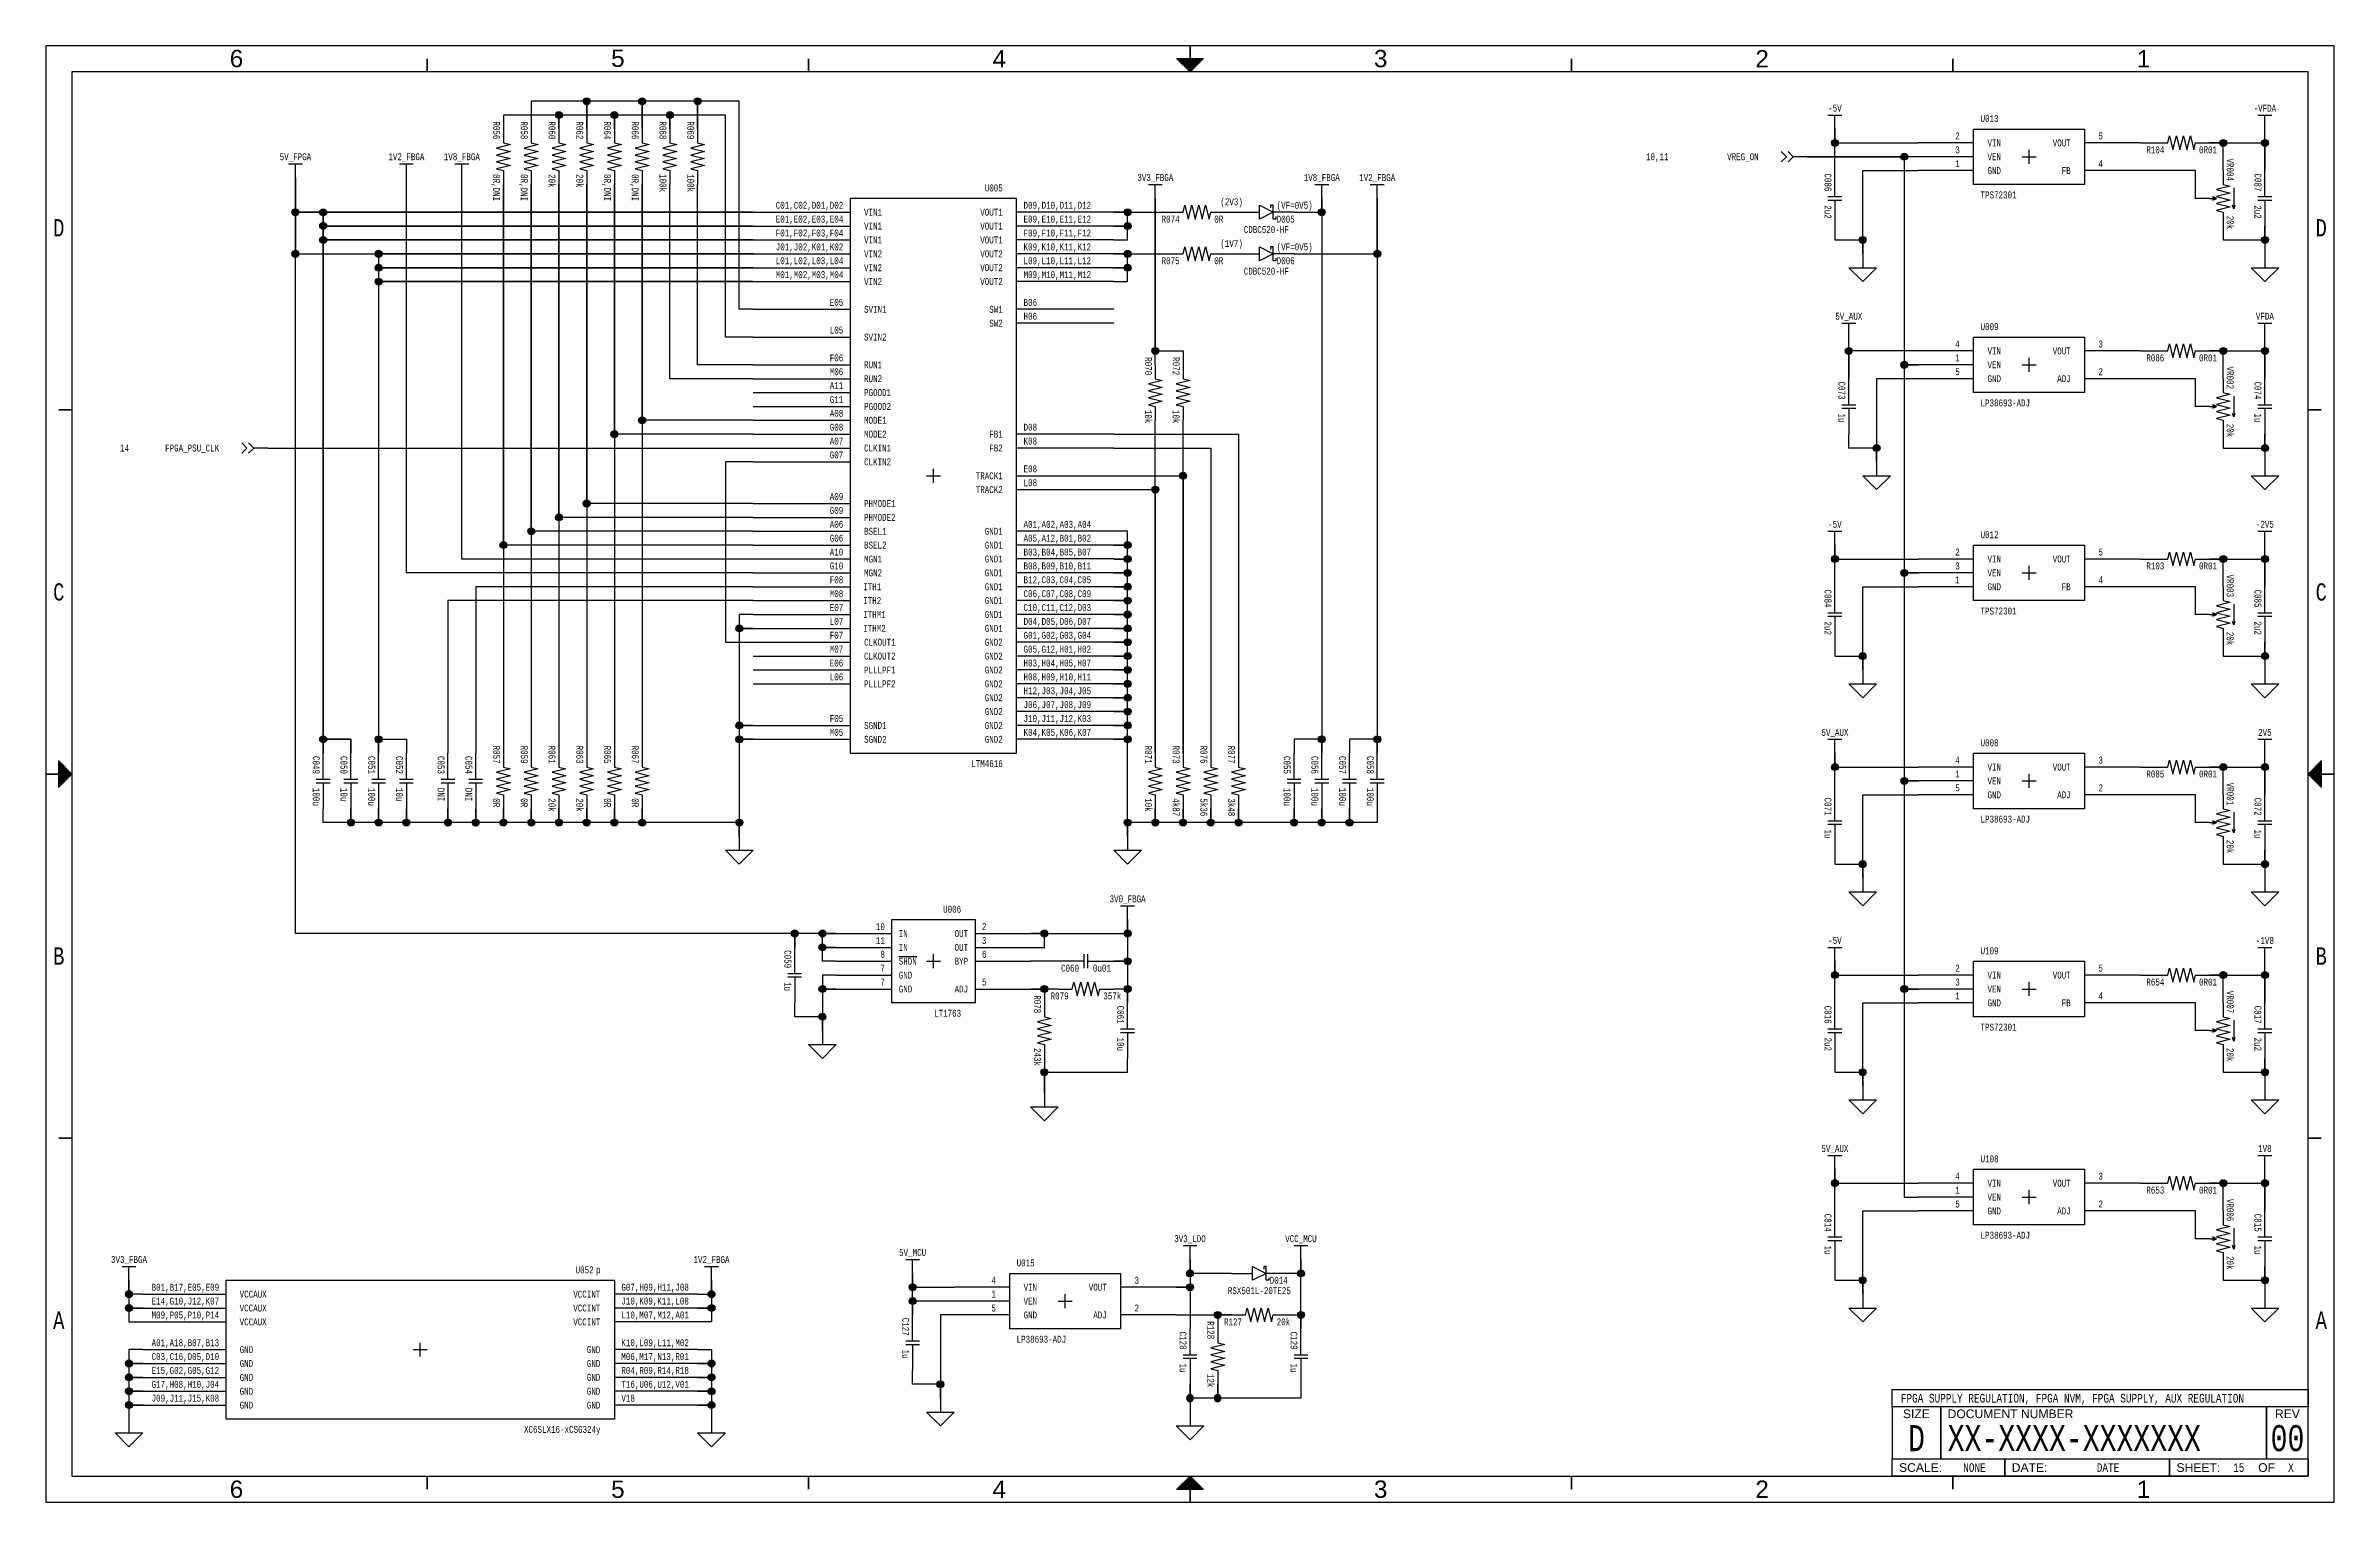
# Paper-space layout '15' of a CAD drawing. Header units: inches. Extents: x 0.2 to 16.8, y 0.2 to 10.8.
import ezdxf
from ezdxf.enums import TextEntityAlignment as Align

# ---------------------------------------------------------------- set-up
doc = ezdxf.new("R2010")
doc.units = ezdxf.units.IN
doc.header["$MEASUREMENT"] = 0
for name, color, linetype in [('BORDER', 13, 'Continuous'), ('COMPONENT', 14, 'Continuous'), ('SIGNAL', 84, 'Continuous'), ('TEXT', 252, 'Continuous')]:
    doc.layers.add(name, color=color, linetype=linetype)
doc.styles.add('Monotxt_75', font='monotxt.shx', dxfattribs={"width": 0.75})
doc.styles.get("Standard").update_dxf_attribs({"font": 'arial.ttf'})

psp = doc.layouts.new('15')

# ---------------------------------------------------------------- texts
at = {"layer": 'TEXT', "style": 'Monotxt_75', "width": 0.75}
for s, p in [('-5V', (13.15, 10.275)), ('-VFDA', (16.25, 10.275)), ('5V_FPGA', (2.05, 9.925)), ('1V2_FBGA', (2.85, 9.925)), ('1V8_FBGA', (3.25, 9.925)), ('3V3_FBGA', (8.25, 9.775)), ('1V8_FBGA', (9.45, 9.775)), ('1V2_FBGA', (9.85, 9.775)), ('(2V3)', (8.8, 9.6)), ('(1V7)', (8.8, 9.3)), ('5V_AUX', (13.25, 8.775)), ('VFDA', (16.25, 8.775)), ('-5V', (13.15, 7.275)), ('-2V5', (16.25, 7.275)), ('5V_AUX', (13.15, 5.775)), ('2V5', (16.25, 5.775)), ('3V0_FBGA', (8.05, 4.575)), ('-5V', (13.15, 4.275)), ('-1V8', (16.25, 4.275)), ('5V_AUX', (13.15, 2.775)), ('1V8', (16.25, 2.775)), ('3V3_LDO', (8.5, 2.125)), ('VCC_MCU', (9.3, 2.125)), ('3V3_FBGA', (0.85, 1.975)), ('1V2_FBGA', (5.05, 1.975)), ('5V_MCU', (6.5, 2.025))]:
    psp.add_text(s, height=0.05, dxfattribs=at).set_placement(p, align=Align.CENTER)
for s, p in [('10,11', (11.95, 9.95)), ('VREG_ON', (12.6, 9.95)), ('14', (0.85, 7.85)), ('FPGA_PSU_CLK', (1.5, 7.85))]:
    psp.add_text(s, height=0.05, dxfattribs=at).set_placement(p, align=Align.MIDDLE_RIGHT)
for p in [(9.125, 9.575), (9.125, 9.275)]:
    psp.add_text('(VF=0V5)', height=0.05, dxfattribs=at).set_placement(p)

# ---------------------------------------------------------------- blocks, each defined once
blk = doc.blocks.new('ANSI B Frame')
at = {"layer": 'BORDER', "lineweight": 35}
h = blk.add_hatch(color=256, dxfattribs=at)
h.dxf.hatch_style = 1
h.paths.add_polyline_path([(8.59375, 10.65625), (8.5, 10.65625), (8.5, 10.5625)])
h.paths.add_polyline_path([(8.5, 10.5625), (8.5, 10.65625), (8.40625, 10.65625)])
h = blk.add_hatch(color=256, dxfattribs=at)
h.dxf.hatch_style = 1
h.paths.add_polyline_path([(0.34375, 5.59375), (0.34375, 5.5), (0.4375, 5.5)])
h.paths.add_polyline_path([(0.4375, 5.5), (0.34375, 5.5), (0.34375, 5.40625)])
h = blk.add_hatch(color=256, dxfattribs=at)
h.dxf.hatch_style = 1
h.paths.add_polyline_path([(16.65625, 5.59375), (16.65625, 5.5), (16.5625, 5.5)])
h.paths.add_polyline_path([(16.5625, 5.5), (16.65625, 5.5), (16.65625, 5.40625)])
h = blk.add_hatch(color=256, dxfattribs=at)
h.dxf.hatch_style = 1
h.paths.add_polyline_path([(8.59375, 0.34375), (8.5, 0.34375), (8.5, 0.4375)])
h.paths.add_polyline_path([(8.5, 0.4375), (8.5, 0.34375), (8.40625, 0.34375)])
at = {"layer": 'BORDER'}
for points in [[(0.25, 0.25), (16.75, 0.25), (16.75, 10.75), (0.25, 10.75)], [(0.4375, 0.4375), (16.5625, 0.4375), (16.5625, 10.5625), (0.4375, 10.5625)], [(13.5625, 1.0625), (16.5625, 1.0625), (16.5625, 0.9375), (13.5625, 0.9375)], [(13.5625, 0.9375), (13.5625, 0.5625), (13.9125, 0.5625), (13.9125, 0.9375), (13.9125, 0.5625), (16.2625, 0.5625), (16.2625, 0.9375), (16.2625, 0.5625), (16.5625, 0.5625), (16.5625, 0.9375)], [(16.5625, 0.4375), (15.5625, 0.4375), (15.5625, 0.5625), (15.5625, 0.4375), (14.375, 0.4375), (14.375, 0.5625), (14.375, 0.4375), (13.5625, 0.4375), (13.5625, 0.5625), (16.5625, 0.5625)]]:
    blk.add_lwpolyline(points, close=True, dxfattribs=at)
at = {"layer": 'BORDER', "lineweight": 35}
for points in [[(8.5, 10.5625), (8.5, 10.75)], [(3, 10.65625), (3, 10.5625)], [(5.75, 10.65625), (5.75, 10.5625)], [(11.25, 10.65625), (11.25, 10.5625)], [(14, 10.65625), (14, 10.5625)], [(0.34375, 8.125), (0.4375, 8.125)], [(16.65625, 8.125), (16.5625, 8.125)], [(0.4375, 5.5), (0.25, 5.5)], [(16.5625, 5.5), (16.75, 5.5)], [(0.34375, 2.875), (0.4375, 2.875)], [(16.65625, 2.875), (16.5625, 2.875)], [(3, 0.34375), (3, 0.4375)], [(5.75, 0.34375), (5.75, 0.4375)], [(8.5, 0.4375), (8.5, 0.25)], [(11.25, 0.34375), (11.25, 0.4375)], [(14, 0.34375), (14, 0.4375)]]:
    blk.add_lwpolyline(points, dxfattribs=at)
for points in [[(8.5, 10.5625), (8.59375, 10.65625), (8.40625, 10.65625)], [(0.4375, 5.5), (0.34375, 5.59375), (0.34375, 5.40625)], [(16.5625, 5.5), (16.65625, 5.59375), (16.65625, 5.40625)], [(8.5, 0.4375), (8.59375, 0.34375), (8.40625, 0.34375)]]:
    blk.add_lwpolyline(points, close=True, dxfattribs=at)
at = {"layer": 'BORDER', "style": 'Monotxt_75', "width": 0.75}
for s, p in [('D', (0.34375, 9.4375)), ('D', (16.65625, 9.4375)), ('C', (0.34375, 6.8125)), ('C', (16.65625, 6.8125)), ('B', (0.34375, 4.1875)), ('B', (16.65625, 4.1875)), ('A', (0.34375, 1.5625)), ('A', (16.65625, 1.5625))]:
    blk.add_text(s, height=0.125, dxfattribs=at).set_placement(p, align=Align.MIDDLE_CENTER)
at = {"layer": 'BORDER'}
for s, p in [('SIZE', (13.7375, 0.8875)), ('REV', (16.4125, 0.8875)), ('OF', (16.2625, 0.5))]:
    blk.add_text(s, height=0.0625, dxfattribs=at).set_placement(p, align=Align.MIDDLE_CENTER)
for s, p in [('DOCUMENT NUMBER', (13.9625, 0.8875)), ('SCALE:', (13.6125, 0.5)), ('DATE:', (14.425, 0.5)), ('SHEET:', (15.6125, 0.5))]:
    blk.add_text(s, height=0.0625, dxfattribs=at).set_placement(p, align=Align.MIDDLE_LEFT)
at = {"layer": 'BORDER', "flags": 8}
for tag, p in [('ZN6', (1.625, 10.65787)), ('ZN5', (4.375, 10.66009)), ('ZN4', (7.125, 10.65625)), ('ZN3', (9.875, 10.65796)), ('ZN2', (12.625, 10.65574)), ('ZN1', (15.375, 10.65574)), ('ZN6', (1.625, 0.34375)), ('ZN5', (4.375, 0.34375)), ('ZN4', (7.125, 0.34375)), ('ZN3', (9.875, 0.34375)), ('ZN2', (12.625, 0.34375)), ('ZN1', (15.375, 0.34375))]:
    blk.add_attdef(tag, text='', height=0.125, dxfattribs=at).set_placement(p, align=Align.MIDDLE_CENTER)
at = {"layer": 'TEXT', "style": 'Monotxt_75', "width": 0.75, "flags": 8}
for tag, height, p in [('DESRP', 0.0625, (13.625, 1)), ('DWG_NO', 0.1875, (13.9625, 0.7125))]:
    blk.add_attdef(tag, text='', height=height, dxfattribs=at).set_placement(p, align=Align.MIDDLE_LEFT)
for tag, height, p in [('SHTSZ', 0.1875, (13.7375, 0.7125)), ('REV', 0.1875, (16.4125, 0.7125)), ('SCALE', 0.0625, (14.15625, 0.5)), ('REVDATE', 0.0625, (15.11875, 0.5)), ('CURRSHT', 0.0625, (16.0625, 0.5)), ('LASTSHT', 0.0625, (16.4375, 0.5))]:
    blk.add_attdef(tag, text='', height=height, dxfattribs=at).set_placement(p, align=Align.MIDDLE_CENTER)
blk = doc.blocks.new('CONNECT')
blk.add_hatch(color=256).paths.add_polyline_path([(0.0125, 0, 1), (-0.0125, 0, 1)])
blk.add_circle((0, 0), 0.0125)
blk = doc.blocks.new('LTM4616')
blk.add_lwpolyline([(-0.6, 2), (-0.6, -2), (0.6, -2), (0.6, 2)], close=True)
for points in [[(-1.3, 1.9), (-0.6, 1.9)], [(1.3, 1.9), (0.6, 1.9)], [(-1.3, 1.8), (-0.6, 1.8)], [(-1.3, 1.7), (-0.6, 1.7)], [(1.3, 1.8), (0.6, 1.8)], [(1.3, 1.7), (0.6, 1.7)], [(-1.3, 1.6), (-0.6, 1.6)], [(-1.3, 1.5), (-0.6, 1.5)], [(1.3, 1.6), (0.6, 1.6)], [(1.3, 1.5), (0.6, 1.5)], [(-1.3, 1.4), (-0.6, 1.4)], [(1.3, 1.4), (0.6, 1.4)], [(-1.3, 1.2), (-0.6, 1.2)], [(1.3, 1.2), (0.6, 1.2)], [(-1.3, 1), (-0.6, 1)], [(1.3, 1.1), (0.6, 1.1)], [(-1.3, 0.8), (-0.6, 0.8)], [(-1.3, 0.7), (-0.6, 0.7)], [(-1.3, 0.6), (-0.6, 0.6)], [(-1.3, 0.5), (-0.6, 0.5)], [(-1.3, 0.4), (-0.6, 0.4)], [(-1.3, 0.3), (-0.6, 0.3)], [(-1.3, 0.2), (-0.6, 0.2)], [(1.3, 0.3), (0.6, 0.3)], [(1.3, 0.2), (0.6, 0.2)], [(-1.3, 0.1), (-0.6, 0.1)], [(0.6, 0), (1.3, 0)], [(0.6, -0.1), (1.3, -0.1)], [(-1.3, -0.2), (-0.6, -0.2)], [(-1.3, -0.3), (-0.6, -0.3)], [(-1.3, -0.4), (-0.6, -0.4)], [(1.3, -0.4), (0.6, -0.4)], [(-1.3, -0.5), (-0.6, -0.5)], [(-1.3, -0.6), (-0.6, -0.6)], [(1.3, -0.5), (0.6, -0.5)], [(1.3, -0.6), (0.6, -0.6)], [(-1.3, -0.7), (-0.6, -0.7)], [(-1.3, -0.8), (-0.6, -0.8)], [(1.3, -0.7), (0.6, -0.7)], [(1.3, -0.8), (0.6, -0.8)], [(-1.3, -0.9), (-0.6, -0.9)], [(1.3, -0.9), (0.6, -0.9)], [(-1.3, -1), (-0.6, -1)], [(-1.3, -1.1), (-0.6, -1.1)], [(1.3, -1), (0.6, -1)], [(1.3, -1.1), (0.6, -1.1)], [(-1.3, -1.2), (-0.6, -1.2)], [(-1.3, -1.3), (-0.6, -1.3)], [(1.3, -1.2), (0.6, -1.2)], [(1.3, -1.3), (0.6, -1.3)], [(-1.3, -1.4), (-0.6, -1.4)], [(1.3, -1.4), (0.6, -1.4)], [(-1.3, -1.5), (-0.6, -1.5)], [(1.3, -1.5), (0.6, -1.5)], [(1.3, -1.6), (0.6, -1.6)], [(-1.3, -1.8), (-0.6, -1.8)], [(1.3, -1.7), (0.6, -1.7)], [(1.3, -1.8), (0.6, -1.8)], [(-1.3, -1.9), (-0.6, -1.9)], [(1.3, -1.9), (0.6, -1.9)]]:
    blk.add_lwpolyline(points)
at = {"color": 7}
for points in [[(-0.05, 0), (0, 0), (0, 0.05)], [(0, -0.05), (0, 0), (0.05, 0)]]:
    blk.add_lwpolyline(points, dxfattribs=at)
at = {"layer": 'TEXT', "style": 'Monotxt_75', "width": 0.75}
for s, p in [('C01,C02,D01,D02', (-0.65, 1.925)), ('E01,E02,E03,E04', (-0.65, 1.825)), ('F01,F02,F03,F04', (-0.65, 1.725)), ('J01,J02,K01,K02', (-0.65, 1.625)), ('L01,L02,L03,L04', (-0.65, 1.525)), ('M01,M02,M03,M04', (-0.65, 1.425)), ('E05', (-0.65, 1.225)), ('L05', (-0.65, 1.025)), ('F06', (-0.65, 0.825)), ('A11', (-0.65, 0.625)), ('M06', (-0.65, 0.725)), ('G11', (-0.65, 0.525)), ('A08', (-0.65, 0.425)), ('G08', (-0.65, 0.325)), ('A07', (-0.65, 0.225)), ('G07', (-0.65, 0.125)), ('A09', (-0.65, -0.175)), ('A06', (-0.65, -0.375)), ('G09', (-0.65, -0.275)), ('G06', (-0.65, -0.475)), ('A10', (-0.65, -0.575)), ('G10', (-0.65, -0.675)), ('M08', (-0.65, -0.875)), ('F08', (-0.65, -0.775)), ('E07', (-0.65, -0.975)), ('F07', (-0.65, -1.175)), ('L07', (-0.65, -1.075)), ('M07', (-0.65, -1.275)), ('E06', (-0.65, -1.375)), ('L06', (-0.65, -1.475)), ('F05', (-0.65, -1.775)), ('M05', (-0.65, -1.875))]:
    blk.add_text(s, height=0.05, dxfattribs=at).set_placement(p, align=Align.RIGHT)
for s, p in [('VIN1', (-0.5, 1.9)), ('VIN1', (-0.5, 1.8)), ('VIN1', (-0.5, 1.7)), ('VIN2', (-0.5, 1.6)), ('VIN2', (-0.5, 1.5)), ('VIN2', (-0.5, 1.4)), ('SVIN1', (-0.5, 1.2)), ('SVIN2', (-0.5, 1)), ('RUN1', (-0.5, 0.8)), ('RUN2', (-0.5, 0.7)), ('PGOOD1', (-0.5, 0.6)), ('PGOOD2', (-0.5, 0.5)), ('MODE1', (-0.5, 0.4)), ('MODE2', (-0.5, 0.3)), ('CLKIN1', (-0.5, 0.2)), ('CLKIN2', (-0.5, 0.1)), ('PHMODE1', (-0.5, -0.2)), ('PHMODE2', (-0.5, -0.3)), ('BSEL1', (-0.5, -0.4)), ('BSEL2', (-0.5, -0.5)), ('MGN1', (-0.5, -0.6)), ('ITH1', (-0.506, -0.8)), ('MGN2', (-0.5, -0.7)), ('ITH2', (-0.506, -0.9)), ('ITHM1', (-0.506, -1)), ('ITHM2', (-0.506, -1.1)), ('CLKOUT1', (-0.5, -1.2)), ('CLKOUT2', (-0.5, -1.3)), ('PLLLPF1', (-0.5, -1.4)), ('PLLLPF2', (-0.5, -1.5)), ('SGND1', (-0.5, -1.8)), ('SGND2', (-0.5, -1.9))]:
    blk.add_text(s, height=0.05, dxfattribs=at).set_placement(p, align=Align.MIDDLE_LEFT)
for s, p in [('VOUT1', (0.5, 1.9)), ('VOUT1', (0.5, 1.8)), ('VOUT1', (0.5, 1.7)), ('VOUT2', (0.5, 1.6)), ('VOUT2', (0.5, 1.5)), ('VOUT2', (0.5, 1.4)), ('SW1', (0.5, 1.2)), ('SW2', (0.5, 1.1)), ('FB1', (0.5, 0.3)), ('FB2', (0.5, 0.2)), ('TRACK1', (0.5, 0)), ('TRACK2', (0.5, -0.1)), ('GND1', (0.5, -0.4)), ('GND1', (0.5, -0.5)), ('GND1', (0.5, -0.6)), ('GND1', (0.5, -0.7)), ('GND1', (0.5, -0.8)), ('GND1', (0.5, -0.9)), ('GND1', (0.5, -1)), ('GND1', (0.5, -1.1)), ('GND2', (0.5, -1.2)), ('GND2', (0.5, -1.3)), ('GND2', (0.5, -1.4)), ('GND2', (0.5, -1.5)), ('GND2', (0.5, -1.6)), ('GND2', (0.5, -1.7)), ('GND2', (0.5, -1.8)), ('GND2', (0.5, -1.9))]:
    blk.add_text(s, height=0.05, dxfattribs=at).set_placement(p, align=Align.MIDDLE_RIGHT)
for s, p in [('D09,D10,D11,D12', (0.65, 1.925)), ('E09,E10,E11,E12', (0.65, 1.825)), ('K09,K10,K11,K12', (0.65, 1.625)), ('F09,F10,F11,F12', (0.65, 1.725)), ('L09,L10,L11,L12', (0.65, 1.525)), ('M09,M10,M11,M12', (0.65, 1.425)), ('B06', (0.65, 1.225)), ('H06', (0.65, 1.125)), ('D08', (0.65, 0.325)), ('K08', (0.65, 0.225)), ('E08', (0.65, 0.025)), ('L08', (0.65, -0.075)), ('A01,A02,A03,A04', (0.65, -0.375)), ('A05,A12,B01,B02', (0.65, -0.475)), ('B03,B04,B05,B07', (0.65, -0.575)), ('B08,B09,B10,B11', (0.65, -0.675)), ('C06,C07,C08,C09', (0.65, -0.875)), ('B12,C03,C04,C05', (0.65, -0.775)), ('C10,C11,C12,D03', (0.65, -0.975)), ('G01,G02,G03,G04', (0.65, -1.175)), ('D04,D05,D06,D07', (0.65, -1.075)), ('G05,G12,H01,H02', (0.65, -1.275)), ('H03,H04,H05,H07', (0.65, -1.375)), ('H08,H09,H10,H11', (0.65, -1.475)), ('H12,J03,J04,J05', (0.65, -1.575)), ('J06,J07,J08,J09', (0.65, -1.675)), ('J10,J11,J12,K03', (0.65, -1.775)), ('K04,K05,K06,K07', (0.65, -1.875))]:
    blk.add_text(s, height=0.05, dxfattribs=at).set_placement(p)
blk.add_text('LTM4616', height=0.05, dxfattribs=at).set_placement((0.5, -2.05), align=Align.TOP_RIGHT)
at = {"layer": 'TEXT', "style": 'Monotxt_75', "width": 0.75, "flags": 8}
blk.add_attdef('REFID', text='', height=0.05, dxfattribs=at).set_placement((0.5, 2.05), align=Align.RIGHT)
blk = doc.blocks.new('RES')
blk.add_lwpolyline([(-0.2, 0), (-0.1, 0), (-0.0875, 0.05), (-0.0625, -0.05), (-0.0375, 0.05), (-0.0125, -0.05), (0.0125, 0.05), (0.0375, -0.05), (0.0625, 0.05), (0.0875, -0.05), (0.1, 0), (0.2, 0)])
at = {"layer": 'TEXT', "style": 'Monotxt_75', "width": 0.75, "flags": 8}
blk.add_attdef('REFID', text='', height=0.05, dxfattribs=at).set_placement((-0.125, -0.025), align=Align.TOP_RIGHT)
blk.add_attdef('VALUE', text='', height=0.05, dxfattribs=at).set_placement((0.125, -0.025), align=Align.TOP_LEFT)
blk = doc.blocks.new('CAP')
for points in [[(0, 0.0125), (0, 0.2)], [(-0.05, 0.0125), (0.05, 0.0125)], [(-0.05, -0.0125), (0.05, -0.0125)], [(0, -0.0125), (0, -0.2)]]:
    blk.add_lwpolyline(points)
at = {"layer": 'TEXT', "style": 'Monotxt_75', "width": 0.75, "flags": 8}
blk.add_attdef('REFID', text='', height=0.05, rotation=270, dxfattribs=at).set_placement((-0.025, 0.05), align=Align.TOP_RIGHT)
blk.add_attdef('VALUE', text='', height=0.05, rotation=270, dxfattribs=at).set_placement((-0.025, -0.05), align=Align.TOP_LEFT)
blk = doc.blocks.new('FLOAT_GND')
blk.add_lwpolyline([(0, 0), (0, -0.05)])
blk.add_lwpolyline([(-0.05, -0.05), (0.05, -0.05), (0, -0.1)], close=True)
blk = doc.blocks.new('SUPPLY_BUS')
for points in [[(0, 0), (0.05, 0)], [(0.05, 0.025), (0.05, -0.025)]]:
    blk.add_lwpolyline(points)
blk = doc.blocks.new('LT1763xDE')
for points in [[(-0.7, 0.2), (-0.3, 0.2)], [(0.3, 0.2), (0.7, 0.2)], [(-0.7, 0.1), (-0.3, 0.1)], [(-0.7, 0), (-0.3, 0)], [(0.3, 0.1), (0.7, 0.1)], [(0.3, 0), (0.7, 0)], [(-0.7, -0.1), (-0.3, -0.1)], [(-0.7, -0.2), (-0.3, -0.2)], [(0.3, -0.2), (0.7, -0.2)]]:
    blk.add_lwpolyline(points)
blk.add_lwpolyline([(-0.3, 0.3), (0.3, 0.3), (0.3, -0.3), (-0.3, -0.3)], close=True)
at = {"color": 7}
for points in [[(-0.05, 0), (0, 0), (0, 0.05)], [(0, -0.05), (0, 0), (0.05, 0)]]:
    blk.add_lwpolyline(points, dxfattribs=at)
at = {"layer": 'TEXT', "style": 'Monotxt_75', "width": 0.75}
for s, p in [('10', (-0.35, 0.225)), ('11', (-0.35, 0.125)), ('8', (-0.35, 0.025)), ('7', (-0.35, -0.075)), ('7', (-0.35, -0.175))]:
    blk.add_text(s, height=0.05, dxfattribs=at).set_placement(p, align=Align.RIGHT)
for s, p in [('IN', (-0.25, 0.2)), ('%%OSHDN', (-0.25, 0)), ('IN', (-0.25, 0.1)), ('GND', (-0.25, -0.1)), ('GND', (-0.25, -0.2))]:
    blk.add_text(s, height=0.05, dxfattribs=at).set_placement(p, align=Align.MIDDLE_LEFT)
for s, p in [('OUT', (0.25, 0.2)), ('OUT', (0.25, 0.1)), ('BYP', (0.25, 0)), ('ADJ', (0.25, -0.2))]:
    blk.add_text(s, height=0.05, dxfattribs=at).set_placement(p, align=Align.MIDDLE_RIGHT)
for s, p in [('3', (0.35, 0.125)), ('2', (0.35, 0.225)), ('6', (0.35, 0.025)), ('5', (0.35, -0.175))]:
    blk.add_text(s, height=0.05, dxfattribs=at).set_placement(p)
blk.add_text('LT1763', height=0.05, dxfattribs=at).set_placement((0.2, -0.35), align=Align.TOP_RIGHT)
at = {"layer": 'TEXT', "style": 'Monotxt_75', "width": 0.75, "flags": 8}
blk.add_attdef('REFID', text='', height=0.05, dxfattribs=at).set_placement((0.2, 0.35), align=Align.RIGHT)
blk = doc.blocks.new('FROM_CONN')
for points in [[(0, 0), (0.05, 0)], [(0.06875, 0.01875), (0.05, 0), (0.06875, -0.01875)], [(0.09375, 0.01875), (0.075, 0), (0.09375, -0.01875)]]:
    blk.add_lwpolyline(points)
blk = doc.blocks.new('XC6SLX16-xCSG324y_P')
blk.add_lwpolyline([(-1.4, 0.5), (1.4, 0.5), (1.4, -0.5), (-1.4, -0.5)], close=True)
for points in [[(-2, 0.4), (-1.4, 0.4)], [(2, 0.4), (1.4, 0.4)], [(-2, 0.3), (-1.4, 0.3)], [(-2, 0.2), (-1.4, 0.2)], [(2, 0.3), (1.4, 0.3)], [(2, 0.2), (1.4, 0.2)], [(-2, 0), (-1.4, 0)], [(2, 0), (1.4, 0)], [(-2, -0.1), (-1.4, -0.1)], [(2, -0.1), (1.4, -0.1)], [(-2, -0.2), (-1.4, -0.2)], [(-2, -0.3), (-1.4, -0.3)], [(2, -0.2), (1.4, -0.2)], [(2, -0.3), (1.4, -0.3)], [(-2, -0.4), (-1.4, -0.4)], [(2, -0.4), (1.4, -0.4)]]:
    blk.add_lwpolyline(points)
at = {"color": 7}
for points in [[(-0.05, 0), (0, 0), (0, 0.05)], [(0, -0.05), (0, 0), (0.05, 0)]]:
    blk.add_lwpolyline(points, dxfattribs=at)
at = {"layer": 'TEXT', "style": 'Monotxt_75', "width": 0.75}
for s, p in [('p', (1.3, 0.55)), ('B01,B17,E05,E09', (-1.45, 0.425)), ('E14,G10,J12,K07', (-1.45, 0.325)), ('M09,P05,P10,P14', (-1.45, 0.225)), ('A01,A18,B07,B13', (-1.45, 0.025)), ('C03,C16,D05,D10', (-1.45, -0.075)), ('E15,G02,G05,G12', (-1.45, -0.175)), ('G17,H08,H10,J04', (-1.45, -0.275)), ('J09,J11,J15,K08', (-1.45, -0.375))]:
    blk.add_text(s, height=0.05, dxfattribs=at).set_placement(p, align=Align.RIGHT)
for s, p in [('VCCAUX', (-1.301875, 0.4)), ('VCCAUX', (-1.301875, 0.3)), ('VCCAUX', (-1.301875, 0.2)), ('GND', (-1.301875, 0)), ('GND', (-1.301875, -0.1)), ('GND', (-1.301875, -0.2)), ('GND', (-1.301875, -0.3)), ('GND', (-1.301875, -0.4))]:
    blk.add_text(s, height=0.05, dxfattribs=at).set_placement(p, align=Align.MIDDLE_LEFT)
for s, p in [('VCCINT', (1.298125, 0.4)), ('VCCINT', (1.298125, 0.3)), ('VCCINT', (1.298125, 0.2)), ('GND', (1.298125, 0)), ('GND', (1.298125, -0.1)), ('GND', (1.298125, -0.2)), ('GND', (1.298125, -0.3)), ('GND', (1.298125, -0.4))]:
    blk.add_text(s, height=0.05, dxfattribs=at).set_placement(p, align=Align.MIDDLE_RIGHT)
for s, p in [('G07,H09,H11,J08', (1.45, 0.425)), ('J10,K09,K11,L08', (1.45, 0.325)), ('L10,M07,M12,A01', (1.45, 0.225)), ('K10,L09,L11,M02', (1.45, 0.025)), ('M06,M17,N13,R01', (1.45, -0.075)), ('R04,R09,R14,R18', (1.45, -0.175)), ('V18', (1.45, -0.375)), ('T16,U06,U12,V01', (1.45, -0.275))]:
    blk.add_text(s, height=0.05, dxfattribs=at).set_placement(p)
blk.add_text('XC6SLX16-xCSG324y', height=0.05, dxfattribs=at).set_placement((1.3, -0.55), align=Align.TOP_RIGHT)
at = {"layer": 'TEXT', "style": 'Monotxt_75', "width": 0.75, "flags": 8}
blk.add_attdef('REFID', text='', height=0.05, dxfattribs=at).set_placement((1.25, 0.55), align=Align.RIGHT)
blk = doc.blocks.new('LM38693-ADJ')
blk.add_lwpolyline([(-0.4, 0.2), (0.4, 0.2), (0.4, -0.2), (-0.4, -0.2)], close=True)
for points in [[(-0.4, 0.1), (-0.8, 0.1)], [(-0.4, 0), (-0.8, 0)], [(0.8, 0.1), (0.4, 0.1)], [(-0.4, -0.1), (-0.8, -0.1)], [(0.8, -0.1), (0.4, -0.1)]]:
    blk.add_lwpolyline(points)
at = {"color": 7}
for points in [[(-0.05, 0), (0, 0), (0, 0.05)], [(0, -0.05), (0, 0), (0.05, 0)]]:
    blk.add_lwpolyline(points, dxfattribs=at)
at = {"layer": 'TEXT', "style": 'Monotxt_75', "width": 0.75}
for s, p in [('4', (-0.5, 0.125)), ('1', (-0.5, 0.025)), ('5', (-0.5, -0.075))]:
    blk.add_text(s, height=0.05, dxfattribs=at).set_placement(p, align=Align.RIGHT)
for s, p in [('3', (0.5, 0.125)), ('2', (0.5, -0.075))]:
    blk.add_text(s, height=0.05, dxfattribs=at).set_placement(p)
for s, p in [('VIN', (-0.3, 0.1)), ('VEN', (-0.3, 0)), ('GND', (-0.3, -0.1))]:
    blk.add_text(s, height=0.05, dxfattribs=at).set_placement(p, align=Align.MIDDLE_LEFT)
for s, p in [('VOUT', (0.3, 0.1)), ('ADJ', (0.3, -0.1))]:
    blk.add_text(s, height=0.05, dxfattribs=at).set_placement(p, align=Align.MIDDLE_RIGHT)
blk.add_text('LP38693-ADJ', height=0.05, dxfattribs=at).set_placement((-0.35, -0.25), align=Align.TOP_LEFT)
at = {"layer": 'TEXT', "style": 'Monotxt_75', "width": 0.75, "flags": 8}
blk.add_attdef('REF', (-0.35, 0.25), '', height=0.05, dxfattribs=at)
blk = doc.blocks.new('TPS72301')
blk.add_lwpolyline([(-0.2, 0.1), (0.2, 0.1), (0.2, -0.1), (-0.2, -0.1)], close=True)
for points in [[(-0.2, 0.05), (-0.4, 0.05)], [(-0.2, 0), (-0.4, 0)], [(0.4, 0.05), (0.2, 0.05)], [(-0.2, -0.05), (-0.4, -0.05)], [(0.4, -0.05), (0.2, -0.05)]]:
    blk.add_lwpolyline(points)
at = {"color": 7}
for points in [[(-0.025, 0), (0, 0), (0, 0.025)], [(0, -0.025), (0, 0), (0.025, 0)]]:
    blk.add_lwpolyline(points, dxfattribs=at)
at = {"layer": 'TEXT', "style": 'Monotxt_75', "width": 0.75}
for s, p in [('2', (-0.25, 0.0625)), ('3', (-0.25, 0.0125)), ('1', (-0.25, -0.0375))]:
    blk.add_text(s, height=0.025, dxfattribs=at).set_placement(p, align=Align.RIGHT)
for s, p in [('5', (0.25, 0.0625)), ('4', (0.25, -0.0375))]:
    blk.add_text(s, height=0.025, dxfattribs=at).set_placement(p)
for s, p in [('VIN', (-0.15, 0.05)), ('VEN', (-0.15, 0)), ('GND', (-0.15, -0.05))]:
    blk.add_text(s, height=0.025, dxfattribs=at).set_placement(p, align=Align.MIDDLE_LEFT)
for s, p in [('VOUT', (0.15, 0.05)), ('FB', (0.15, -0.05))]:
    blk.add_text(s, height=0.025, dxfattribs=at).set_placement(p, align=Align.MIDDLE_RIGHT)
blk.add_text('TPS72301', height=0.025, dxfattribs=at).set_placement((-0.175, -0.125), align=Align.TOP_LEFT)
at = {"layer": 'TEXT', "style": 'Monotxt_75', "width": 0.75, "flags": 8}
blk.add_attdef('REF', (-0.175, 0.125), '', height=0.025, dxfattribs=at)
blk = doc.blocks.new('D_SCHOTTKY')
for points in [[(-0.2, 0), (-0.05, 0)], [(0.06875, -0.03125), (0.06875, -0.05), (0.05, -0.05), (0.05, 0.05), (0.03125, 0.05), (0.03125, 0.03125)], [(0.2, 0), (0.05, 0)]]:
    blk.add_lwpolyline(points)
blk.add_lwpolyline([(0.05, 0), (-0.05, -0.05), (-0.05, 0.05)], close=True)
at = {"layer": 'TEXT', "style": 'Monotxt_75', "width": 0.75, "flags": 8}
blk.add_attdef('MFGPN', text='', height=0.05, dxfattribs=at).set_placement((0, -0.1), align=Align.TOP_CENTER)
blk.add_attdef('REFNO', text='', height=0.05, dxfattribs=at).set_placement((0.075, -0.025), align=Align.TOP_LEFT)
blk = doc.blocks.new('VR_FLIP')
for points in [[(-0.075, 0.013), (-0.075, 0), (-0.05, 0)], [(-0.075, 0), (-0.075, -0.012), (-0.05, 0)]]:
    blk.add_hatch(color=256).paths.add_polyline_path(points)
for points in [[(0, 0.2), (0, 0.1), (0.05, 0.088), (-0.05, 0.063), (0.05, 0.038), (-0.05, 0.013), (0.05, -0.012), (-0.05, -0.037), (0.05, -0.062), (-0.05, -0.087), (0, -0.1), (0, -0.2)], [(-0.1, 0), (-0.05, 0), (-0.075, -0.012), (-0.05, 0), (-0.075, 0.013), (-0.075, -0.012)], [(0.075, 0.075), (0.075, -0.075), (0.067, -0.05)], [(0.083, -0.05), (0.075, -0.075)]]:
    blk.add_lwpolyline(points)
at = {"layer": 'TEXT', "style": 'Monotxt_75', "width": 0.75, "flags": 8}
blk.add_attdef('REFNO', text='', height=0.05, rotation=270, dxfattribs=at).set_placement((0.025, 0.125), align=Align.RIGHT)
blk.add_attdef('VALUE', (0.025, -0.125), '', height=0.05, rotation=270, dxfattribs=at)

# ---------------------------------------------------------------- linework, layer by layer
at = {"layer": 'SIGNAL'}
for points in [[(5.35, 8.65), (5.15, 8.65), (5.15, 10.25), (4.75, 10.25), (4.75, 10.15), (4.75, 10.225), (4.725, 10.25), (4.35, 10.25), (4.35, 10.15), (4.35, 10.225), (4.325, 10.25), (3.95, 10.25), (3.95, 10.15), (3.95, 10.225), (3.925, 10.25), (3.55, 10.25), (3.55, 10.15)], [(5.35, 8.85), (5.25, 8.85), (5.25, 10.35), (4.95, 10.35), (4.95, 10.15), (4.95, 10.325), (4.925, 10.35), (4.55, 10.35), (4.55, 10.15), (4.55, 10.325), (4.525, 10.35), (4.15, 10.35), (4.15, 10.15), (4.15, 10.325), (4.125, 10.35), (3.75, 10.35), (3.75, 10.15)], [(13.15, 9.85), (13.15, 10.15), (13.15, 10.05), (13.75, 10.05)], [(15.95, 9.85), (15.95, 10.05), (15.85, 10.05), (16.25, 10.05), (16.25, 9.85), (16.25, 10.15)], [(13.75, 9.95), (12.95, 9.95), (13.65, 9.95), (13.65, 8.45), (13.75, 8.45), (13.675, 8.45), (13.65, 8.425), (13.65, 6.95), (13.75, 6.95), (13.675, 6.95), (13.65, 6.925), (13.65, 5.45), (13.75, 5.45), (13.675, 5.45), (13.65, 5.425), (13.65, 3.95), (13.75, 3.95), (13.675, 3.95), (13.65, 3.925), (13.65, 2.45), (13.75, 2.45)], [(15.35, 10.05), (15.45, 10.05)], [(5.95, 4.15), (5.85, 4.15), (5.85, 4.225), (5.875, 4.25), (5.95, 4.25), (5.85, 4.25), (5.85, 4.35), (5.95, 4.35), (5.675, 4.35), (5.65, 4.325), (5.65, 4.25), (5.65, 4.35), (2.05, 4.35), (2.05, 9.8), (2.05, 9.55), (5.35, 9.55), (2.275, 9.55), (2.25, 9.525), (2.25, 9.45), (5.35, 9.45), (2.275, 9.45), (2.25, 9.425), (2.25, 9.35), (5.35, 9.35), (2.275, 9.35), (2.25, 9.325), (2.25, 5.65), (2.25, 5.75), (2.45, 5.75), (2.45, 5.65), (2.45, 5.75), (2.275, 5.75), (2.25, 5.775), (2.25, 9.55), (2.075, 9.55), (2.05, 9.525), (2.05, 9.25), (5.35, 9.25), (2.675, 9.25), (2.65, 9.225), (2.65, 9.15), (5.35, 9.15), (2.675, 9.15), (2.65, 9.125), (2.65, 9.05), (5.35, 9.05), (2.675, 9.05), (2.65, 9.025), (2.65, 5.65), (2.65, 5.75), (2.85, 5.75), (2.85, 5.65)], [(5.35, 6.95), (2.85, 6.95), (2.85, 9.8)], [(5.35, 7.05), (3.25, 7.05), (3.25, 9.8)], [(5.35, 7.15), (3.55, 7.15), (3.55, 9.75), (3.55, 5.65)], [(5.35, 7.25), (3.75, 7.25), (3.75, 9.75), (3.75, 5.65)], [(5.35, 7.35), (3.95, 7.35), (3.95, 9.75), (3.95, 5.65)], [(5.35, 7.45), (4.15, 7.45), (4.15, 9.75), (4.15, 5.65)], [(5.35, 7.95), (4.35, 7.95), (4.35, 9.75), (4.35, 5.65)], [(5.35, 8.05), (4.55, 8.05), (4.55, 9.75), (4.55, 5.65)], [(5.35, 8.35), (4.75, 8.35), (4.75, 9.75)], [(5.35, 8.45), (4.95, 8.45), (4.95, 9.75)], [(13.15, 9.45), (13.15, 9.35), (13.35, 9.35), (13.35, 9.25), (13.35, 9.85), (13.75, 9.85)], [(15.85, 9.65), (15.75, 9.65), (15.75, 9.85), (15.35, 9.85)], [(8.25, 8.45), (8.25, 9.65), (8.25, 8.55), (8.45, 8.55), (8.45, 8.45)], [(9.25, 9.55), (9.45, 9.55), (9.45, 9.65), (9.45, 5.65), (9.45, 5.75), (9.25, 5.75), (9.25, 5.65)], [(9.25, 9.25), (9.85, 9.25), (9.85, 9.65), (9.85, 5.65), (9.85, 5.75), (9.65, 5.75), (9.65, 5.65)], [(7.95, 9.35), (7.95, 9.35), (8.05, 9.35), (8.05, 9.425), (8.025, 9.45), (7.95, 9.45), (8.05, 9.45), (8.05, 9.55), (7.95, 9.55), (8.35, 9.55)], [(8.75, 9.55), (8.85, 9.55)], [(15.95, 9.45), (15.95, 9.35), (16.25, 9.35), (16.25, 9.45), (16.25, 9.25)], [(7.95, 9.05), (8.05, 9.05), (8.05, 9.125), (8.025, 9.15), (7.95, 9.15), (8.05, 9.15), (8.05, 9.225), (8.025, 9.25), (7.95, 9.25), (8.35, 9.25)], [(8.75, 9.25), (8.85, 9.25)], [(13.75, 8.55), (13.25, 8.55), (13.25, 8.35), (13.25, 8.65)], [(15.95, 8.35), (15.95, 8.55), (15.85, 8.55), (16.25, 8.55), (16.25, 8.35), (16.25, 8.65)], [(15.35, 8.55), (15.45, 8.55)], [(13.75, 8.35), (13.45, 8.35), (13.45, 7.75), (13.45, 7.85), (13.25, 7.85), (13.25, 7.95)], [(15.85, 8.15), (15.75, 8.15), (15.75, 8.35), (15.35, 8.35)], [(7.95, 7.65), (8.45, 7.65), (8.45, 5.65), (8.45, 8.05)], [(7.95, 7.55), (8.25, 7.55), (8.25, 5.65), (8.25, 8.05)], [(7.95, 7.95), (8.85, 7.95), (8.85, 5.65)], [(15.95, 7.95), (15.95, 7.85), (16.25, 7.85), (16.25, 7.95), (16.25, 7.75)], [(1.85, 7.85), (5.35, 7.85)], [(7.95, 7.85), (8.65, 7.85), (8.65, 5.65)], [(5.35, 7.75), (5.15, 7.75), (5.15, 6.45), (5.35, 6.45)], [(9.85, 5.25), (9.85, 5.15), (9.65, 5.15), (9.65, 5.25), (9.65, 5.175), (9.625, 5.15), (9.45, 5.15), (9.45, 5.25), (9.45, 5.175), (9.425, 5.15), (9.25, 5.15), (9.25, 5.25), (9.25, 5.175), (9.225, 5.15), (8.85, 5.15), (8.85, 5.25), (8.85, 5.175), (8.825, 5.15), (8.65, 5.15), (8.65, 5.25), (8.65, 5.175), (8.625, 5.15), (8.45, 5.15), (8.45, 5.25), (8.45, 5.175), (8.425, 5.15), (8.25, 5.15), (8.25, 5.25), (8.25, 5.175), (8.225, 5.15), (8.05, 5.15), (8.05, 5.05), (8.05, 5.75), (7.95, 5.75), (8.025, 5.75), (8.05, 5.775), (8.05, 5.85), (7.95, 5.85), (8.025, 5.85), (8.05, 5.875), (8.05, 5.95), (7.95, 5.95), (8.025, 5.95), (8.05, 5.975), (8.05, 6.05), (7.95, 6.05), (8.025, 6.05), (8.05, 6.075), (8.05, 6.15), (7.95, 6.15), (8.025, 6.15), (8.05, 6.175), (8.05, 6.25), (7.95, 6.25), (8.025, 6.25), (8.05, 6.275), (8.05, 6.35), (7.95, 6.35), (8.025, 6.35), (8.05, 6.375), (8.05, 6.45), (7.95, 6.45), (8.025, 6.45), (8.05, 6.475), (8.05, 6.55), (7.95, 6.55), (8.025, 6.55), (8.05, 6.575), (8.05, 6.65), (7.95, 6.65), (8.025, 6.65), (8.05, 6.675), (8.05, 6.75), (7.95, 6.75), (8.025, 6.75), (8.05, 6.775), (8.05, 6.85), (7.95, 6.85), (8.025, 6.85), (8.05, 6.875), (8.05, 6.95), (7.95, 6.95), (8.025, 6.95), (8.05, 6.975), (8.05, 7.05), (7.95, 7.05), (8.025, 7.05), (8.05, 7.075), (8.05, 7.15), (7.95, 7.15), (8.025, 7.15), (8.05, 7.175), (8.05, 7.25), (7.95, 7.25)], [(13.15, 6.85), (13.15, 7.15), (13.15, 7.05), (13.75, 7.05)], [(15.95, 6.85), (15.95, 7.05), (15.85, 7.05), (16.25, 7.05), (16.25, 6.85), (16.25, 7.15)], [(15.35, 7.05), (15.45, 7.05)], [(5.35, 6.85), (3.35, 6.85), (3.35, 5.65)], [(13.15, 6.45), (13.15, 6.35), (13.35, 6.35), (13.35, 6.25), (13.35, 6.85), (13.75, 6.85)], [(15.85, 6.65), (15.75, 6.65), (15.75, 6.85), (15.35, 6.85)], [(5.35, 6.65), (5.25, 6.65), (5.25, 6.55), (5.35, 6.55), (5.275, 6.55), (5.25, 6.525), (5.25, 5.85), (5.35, 5.85), (5.275, 5.85), (5.25, 5.825), (5.25, 5.75), (5.35, 5.75), (5.275, 5.75), (5.25, 5.725), (5.25, 5.05), (5.25, 5.05), (5.25, 5.15), (4.575, 5.15), (4.55, 5.175), (4.55, 5.25), (4.55, 5.15), (4.375, 5.15), (4.35, 5.175), (4.35, 5.25), (4.35, 5.15), (4.175, 5.15), (4.15, 5.175), (4.15, 5.25), (4.15, 5.15), (3.975, 5.15), (3.95, 5.175), (3.95, 5.25), (3.95, 5.15), (3.775, 5.15), (3.75, 5.175), (3.75, 5.25), (3.75, 5.15), (3.575, 5.15), (3.55, 5.175), (3.55, 5.25), (3.55, 5.15), (3.375, 5.15), (3.35, 5.175), (3.35, 5.25), (3.35, 5.15), (3.175, 5.15), (3.15, 5.175), (3.15, 5.25), (3.15, 5.15), (2.875, 5.15), (2.85, 5.175), (2.85, 5.25), (2.85, 5.15), (2.675, 5.15), (2.65, 5.175), (2.65, 5.25), (2.65, 5.15), (2.475, 5.15), (2.45, 5.175), (2.45, 5.25), (2.45, 5.15), (2.25, 5.15), (2.25, 5.25)], [(5.35, 6.75), (3.15, 6.75), (3.15, 5.65)], [(15.95, 6.45), (15.95, 6.35), (16.25, 6.35), (16.25, 6.45), (16.25, 6.25)], [(13.15, 5.35), (13.15, 5.65), (13.15, 5.55), (13.75, 5.55)], [(15.95, 5.35), (15.95, 5.55), (15.85, 5.55), (16.25, 5.55), (16.25, 5.35), (16.25, 5.65)], [(15.35, 5.55), (15.45, 5.55)], [(13.15, 4.95), (13.15, 4.85), (13.35, 4.85), (13.35, 4.75), (13.35, 5.35), (13.75, 5.35)], [(15.85, 5.15), (15.75, 5.15), (15.75, 5.35), (15.35, 5.35)], [(15.95, 4.95), (15.95, 4.85), (16.25, 4.85), (16.25, 4.95), (16.25, 4.75)], [(7.35, 4.25), (7.45, 4.25), (7.45, 4.35), (7.35, 4.35), (8.05, 4.35), (8.05, 4.45), (8.05, 4.15), (7.95, 4.15), (8.025, 4.15), (8.05, 4.125), (8.05, 3.85), (8.05, 3.95), (7.95, 3.95)], [(7.55, 4.15), (7.35, 4.15)], [(13.15, 3.85), (13.15, 4.15), (13.15, 4.05), (13.75, 4.05)], [(15.95, 3.85), (15.95, 4.05), (15.85, 4.05), (16.25, 4.05), (16.25, 3.85), (16.25, 4.15)], [(5.95, 4.05), (5.85, 4.05), (5.85, 3.95), (5.95, 3.95), (5.875, 3.95), (5.85, 3.925), (5.85, 3.65), (5.85, 3.75), (5.65, 3.75), (5.65, 3.85)], [(15.35, 4.05), (15.45, 4.05)], [(7.55, 3.95), (7.35, 3.95), (7.45, 3.95), (7.45, 3.85)], [(13.15, 3.45), (13.15, 3.35), (13.35, 3.35), (13.35, 3.25), (13.35, 3.85), (13.75, 3.85)], [(15.85, 3.65), (15.75, 3.65), (15.75, 3.85), (15.35, 3.85)], [(7.45, 3.45), (7.45, 3.2), (7.45, 3.35), (8.05, 3.35), (8.05, 3.45)], [(15.95, 3.45), (15.95, 3.35), (16.25, 3.35), (16.25, 3.45), (16.25, 3.25)], [(13.15, 2.35), (13.15, 2.65), (13.15, 2.55), (13.75, 2.55)], [(15.95, 2.35), (15.95, 2.55), (15.85, 2.55), (16.25, 2.55), (16.25, 2.35), (16.25, 2.65)], [(15.35, 2.55), (15.45, 2.55)], [(13.15, 1.95), (13.15, 1.85), (13.35, 1.85), (13.35, 1.75), (13.35, 2.35), (13.75, 2.35)], [(15.85, 2.15), (15.75, 2.15), (15.75, 2.35), (15.35, 2.35)], [(8.8, 1.9), (8.5, 1.9), (8.5, 2), (8.5, 1.825), (8.475, 1.8), (8.4, 1.8), (8.5, 1.8), (8.5, 1.5)], [(9.2, 1.6), (9.3, 1.6), (9.3, 1.5), (9.3, 2), (9.3, 1.9), (9.2, 1.9)], [(0.95, 1.75), (0.85, 1.75), (0.85, 1.85), (0.85, 1.65), (0.95, 1.65), (0.875, 1.65), (0.85, 1.625), (0.85, 1.55), (0.95, 1.55)], [(4.95, 1.75), (5.05, 1.75), (5.05, 1.85), (5.05, 1.65), (4.95, 1.65), (5.025, 1.65), (5.05, 1.625), (5.05, 1.55), (4.95, 1.55)], [(6.8, 1.7), (6.5, 1.7), (6.5, 1.6), (6.5, 1.9), (6.5, 1.8), (6.8, 1.8)], [(15.95, 1.95), (15.95, 1.85), (16.25, 1.85), (16.25, 1.95), (16.25, 1.75)], [(6.8, 1.6), (6.7, 1.6), (6.7, 1), (6.7, 1.1), (6.5, 1.1), (6.5, 1.2)], [(8.4, 1.6), (8.8, 1.6), (8.7, 1.6), (8.7, 1.5)], [(0.95, 1.35), (0.85, 1.35), (0.85, 1.25), (0.95, 1.25), (0.875, 1.25), (0.85, 1.225), (0.85, 1.15), (0.95, 1.15), (0.875, 1.15), (0.85, 1.125), (0.85, 1.05), (0.95, 1.05), (0.875, 1.05), (0.85, 1.025), (0.85, 0.95), (0.95, 0.95), (0.875, 0.95), (0.85, 0.925), (0.85, 0.85)], [(4.95, 1.35), (5.05, 1.35), (5.05, 1.25), (4.95, 1.25), (5.025, 1.25), (5.05, 1.225), (5.05, 1.15), (4.95, 1.15), (5.025, 1.15), (5.05, 1.125), (5.05, 1.05), (4.95, 1.05), (5.025, 1.05), (5.05, 1.025), (5.05, 0.95), (4.95, 0.95), (5.025, 0.95), (5.05, 0.925), (5.05, 0.85)], [(9.3, 1.1), (9.3, 1), (8.725, 1), (8.7, 1.025), (8.7, 1.1), (8.7, 1), (8.5, 1), (8.5, 1.1), (8.5, 0.9)]]:
    psp.add_lwpolyline(points, dxfattribs=at)

# ---------------------------------------------------------------- block references
ref = psp.add_blockref('ANSI B Frame', (0, 0))
ref.add_attrib('SHTSZ', 'D', dxfattribs={"layer": 'TEXT', "height": 0.188, "style": 'Monotxt_75', "width": 0.75}).set_placement((13.738, 0.712), align=Align.MIDDLE_CENTER)
ref.add_attrib('DWG_NO', 'XX-XXXX-XXXXXXX', dxfattribs={"layer": 'TEXT', "height": 0.1875, "style": 'Monotxt_75', "width": 0.75}).set_placement((13.963, 0.712), align=Align.MIDDLE_LEFT)
ref.add_attrib('REV', '00', dxfattribs={"layer": 'TEXT', "height": 0.1875, "style": 'Monotxt_75', "width": 0.75}).set_placement((16.413, 0.712), align=Align.MIDDLE_CENTER)
ref.add_attrib('SCALE', 'NONE', dxfattribs={"layer": 'TEXT', "height": 0.0625, "style": 'Monotxt_75', "width": 0.75}).set_placement((14.156, 0.5), align=Align.MIDDLE_CENTER)
ref.add_attrib('REVDATE', 'DATE', dxfattribs={"layer": 'TEXT', "height": 0.0625, "style": 'Monotxt_75', "width": 0.75}).set_placement((15.119, 0.5), align=Align.MIDDLE_CENTER)
ref.add_attrib('CURRSHT', '15', dxfattribs={"layer": 'TEXT', "height": 0.0625, "style": 'Monotxt_75', "width": 0.75}).set_placement((16.062, 0.5), align=Align.MIDDLE_CENTER)
ref.add_attrib('LASTSHT', 'X', dxfattribs={"layer": 'TEXT', "height": 0.0625, "style": 'Monotxt_75', "width": 0.75}).set_placement((16.438, 0.5), align=Align.MIDDLE_CENTER)
ref.add_attrib('DESRP', 'FPGA SUPPLY REGULATION, FPGA NVM, FPGA SUPPLY, AUX REGULATION', dxfattribs={"layer": 'TEXT', "height": 0.0625, "style": 'Monotxt_75', "width": 0.75}).set_placement((13.625, 1), align=Align.MIDDLE_LEFT)
ref.add_attrib('ZN1', '1', dxfattribs={"layer": 'BORDER', "height": 0.125}).set_placement((15.375, 0.344), align=Align.MIDDLE_CENTER)
ref.add_attrib('ZN1', '1', dxfattribs={"layer": 'BORDER', "height": 0.125}).set_placement((15.375, 10.656), align=Align.MIDDLE_CENTER)
ref.add_attrib('ZN2', '2', dxfattribs={"layer": 'BORDER', "height": 0.125}).set_placement((12.625, 0.344), align=Align.MIDDLE_CENTER)
ref.add_attrib('ZN2', '2', dxfattribs={"layer": 'BORDER', "height": 0.125}).set_placement((12.625, 10.656), align=Align.MIDDLE_CENTER)
ref.add_attrib('ZN3', '3', dxfattribs={"layer": 'BORDER', "height": 0.125}).set_placement((9.875, 0.344), align=Align.MIDDLE_CENTER)
ref.add_attrib('ZN3', '3', dxfattribs={"layer": 'BORDER', "height": 0.125}).set_placement((9.875, 10.658), align=Align.MIDDLE_CENTER)
ref.add_attrib('ZN4', '4', dxfattribs={"layer": 'BORDER', "height": 0.125}).set_placement((7.125, 0.344), align=Align.MIDDLE_CENTER)
ref.add_attrib('ZN4', '4', dxfattribs={"layer": 'BORDER', "height": 0.125}).set_placement((7.125, 10.656), align=Align.MIDDLE_CENTER)
ref.add_attrib('ZN5', '5', dxfattribs={"layer": 'BORDER', "height": 0.125}).set_placement((4.375, 0.344), align=Align.MIDDLE_CENTER)
ref.add_attrib('ZN5', '5', dxfattribs={"layer": 'BORDER', "height": 0.125}).set_placement((4.375, 10.66), align=Align.MIDDLE_CENTER)
ref.add_attrib('ZN6', '6', dxfattribs={"layer": 'BORDER', "height": 0.125}).set_placement((1.625, 0.344), align=Align.MIDDLE_CENTER)
ref.add_attrib('ZN6', '6', dxfattribs={"layer": 'BORDER', "height": 0.125}).set_placement((1.625, 10.658), align=Align.MIDDLE_CENTER)
at = {"layer": 'COMPONENT', "xscale": 2, "yscale": 2, "zscale": 2}
for name, p, rotation in [('SUPPLY_BUS', (13.15, 10.15), 90), ('SUPPLY_BUS', (16.25, 10.15), 90), ('SUPPLY_BUS', (2.05, 9.8), 90), ('SUPPLY_BUS', (2.85, 9.8), 90), ('SUPPLY_BUS', (3.25, 9.8), 90), ('FROM_CONN', (12.95, 9.95), 180), ('SUPPLY_BUS', (8.25, 9.65), 90), ('SUPPLY_BUS', (9.45, 9.65), 90), ('SUPPLY_BUS', (9.85, 9.65), 90), ('SUPPLY_BUS', (13.25, 8.65), 90), ('SUPPLY_BUS', (16.25, 8.65), 90), ('FROM_CONN', (1.85, 7.85), 180), ('SUPPLY_BUS', (13.15, 7.15), 90), ('SUPPLY_BUS', (16.25, 7.15), 90), ('SUPPLY_BUS', (13.15, 5.65), 90), ('SUPPLY_BUS', (16.25, 5.65), 90), ('SUPPLY_BUS', (8.05, 4.45), 90), ('SUPPLY_BUS', (13.15, 4.15), 90), ('SUPPLY_BUS', (16.25, 4.15), 90), ('SUPPLY_BUS', (13.15, 2.65), 90), ('SUPPLY_BUS', (16.25, 2.65), 90), ('SUPPLY_BUS', (6.5, 1.9), 90), ('SUPPLY_BUS', (8.5, 2), 90), ('SUPPLY_BUS', (9.3, 2), 90), ('SUPPLY_BUS', (0.85, 1.85), 90), ('SUPPLY_BUS', (5.05, 1.85), 90)]:
    psp.add_blockref(name, p, dxfattribs=dict(at, rotation=rotation))
for p, values in [((14.55, 9.95), {'REF': 'U013'}), ((14.55, 6.95), {'REF': 'U012'}), ((14.55, 3.95), {'REF': 'U109'})]:
    psp.add_blockref('TPS72301', p, dxfattribs=at).add_auto_attribs(values)
at = {"layer": 'COMPONENT'}
for name, p, rotation, values in [('RES', (3.55, 9.95), 270, {'REFID': 'R056', 'VALUE': '0R,DNI'}), ('RES', (3.75, 9.95), 270, {'REFID': 'R058', 'VALUE': '0R,DNI'}), ('RES', (3.95, 9.95), 270, {'REFID': 'R060', 'VALUE': '20k'}), ('RES', (4.15, 9.95), 270, {'REFID': 'R062', 'VALUE': '20k'}), ('RES', (4.35, 9.95), 270, {'REFID': 'R064', 'VALUE': '0R,DNI'}), ('RES', (4.55, 9.95), 270, {'REFID': 'R066', 'VALUE': '0R,DNI'}), ('RES', (4.75, 9.95), 270, {'REFID': 'R068', 'VALUE': '100k'}), ('RES', (4.95, 9.95), 270, {'REFID': 'R069', 'VALUE': '100k'}), ('RES', (8.25, 8.25), 270, {'REFID': 'R070', 'VALUE': '10k'}), ('RES', (8.45, 8.25), 270, {'REFID': 'R072', 'VALUE': '10k'}), ('RES', (3.55, 5.45), 270, {'REFID': 'R057', 'VALUE': '0R'}), ('RES', (3.75, 5.45), 270, {'REFID': 'R059', 'VALUE': '0R'}), ('RES', (3.95, 5.45), 270, {'REFID': 'R061', 'VALUE': '20k'}), ('RES', (4.15, 5.45), 270, {'REFID': 'R063', 'VALUE': '20k'}), ('RES', (4.35, 5.45), 270, {'REFID': 'R065', 'VALUE': '0R'}), ('RES', (4.55, 5.45), 270, {'REFID': 'R067', 'VALUE': '0R'}), ('RES', (8.25, 5.45), 270, {'REFID': 'R071', 'VALUE': '10k'}), ('RES', (8.45, 5.45), 270, {'REFID': 'R073', 'VALUE': '4k87'}), ('RES', (8.65, 5.45), 270, {'REFID': 'R076', 'VALUE': '5k36'}), ('RES', (8.85, 5.45), 270, {'REFID': 'R077', 'VALUE': '3k48'}), ('CAP', (7.75, 4.15), 90, {'REFID': 'C060', 'VALUE': '0u01'}), ('RES', (7.45, 3.65), 270, {'REFID': 'R078', 'VALUE': '243k'}), ('RES', (8.7, 1.3), 270, {'REFID': 'R128', 'VALUE': '12k'})]:
    psp.add_blockref(name, p, dxfattribs=dict(at, rotation=rotation)).add_auto_attribs(values)
for name, p, values in [('RES', (15.65, 10.05), {'REFID': 'R104', 'VALUE': '0R01'}), ('RES', (8.55, 9.55), {'REFID': 'R074', 'VALUE': '0R'}), ('RES', (8.55, 9.25), {'REFID': 'R075', 'VALUE': '0R'}), ('RES', (15.65, 8.55), {'REFID': 'R086', 'VALUE': '0R01'}), ('RES', (15.65, 7.05), {'REFID': 'R103', 'VALUE': '0R01'}), ('CAP', (2.25, 5.45), {'REFID': 'C049', 'VALUE': '100u'}), ('CAP', (2.45, 5.45), {'REFID': 'C050', 'VALUE': '10u'}), ('CAP', (2.65, 5.45), {'REFID': 'C051', 'VALUE': '100u'}), ('CAP', (2.85, 5.45), {'REFID': 'C052', 'VALUE': '10u'}), ('CAP', (3.15, 5.45), {'REFID': 'C053', 'VALUE': 'DNI'}), ('CAP', (3.35, 5.45), {'REFID': 'C054', 'VALUE': 'DNI'}), ('CAP', (9.25, 5.45), {'REFID': 'C055', 'VALUE': '100u'}), ('CAP', (9.45, 5.45), {'REFID': 'C056', 'VALUE': '100u'}), ('CAP', (9.65, 5.45), {'REFID': 'C057', 'VALUE': '100u'}), ('CAP', (9.85, 5.45), {'REFID': 'C058', 'VALUE': '100u'}), ('RES', (15.65, 5.55), {'REFID': 'R085', 'VALUE': '0R01'}), ('CAP', (5.65, 4.05), {'REFID': 'C059', 'VALUE': '1u'}), ('RES', (7.75, 3.95), {'REFID': 'R079', 'VALUE': '357k'}), ('RES', (15.65, 4.05), {'REFID': 'R654', 'VALUE': '0R01'}), ('CAP', (8.05, 3.65), {'REFID': 'C061', 'VALUE': '10u'}), ('RES', (15.65, 2.55), {'REFID': 'R653', 'VALUE': '0R01'}), ('D_SCHOTTKY', (9, 1.9), {'REFNO': 'D014', 'MFGPN': 'RSX501L-20TE25'}), ('RES', (9, 1.6), {'REFID': 'R127', 'VALUE': '20k'})]:
    psp.add_blockref(name, p, dxfattribs=at).add_auto_attribs(values)
ref = psp.add_blockref('VR_FLIP', (15.95, 9.65), dxfattribs=at)
ref.add_attrib('REFNO', 'VR004', dxfattribs={"layer": 'TEXT', "height": 0.05, "rotation": 270, "style": 'Monotxt_75', "width": 0.75}).set_placement((15.975, 9.775), align=Align.RIGHT)
ref.add_attrib('VALUE', '20k', (15.975, 9.525), dxfattribs={"layer": 'TEXT', "height": 0.05, "rotation": 270, "style": 'Monotxt_75', "width": 0.75})
ref = psp.add_blockref('LTM4616', (6.65, 7.65), dxfattribs=at)
ref.add_attrib('REFID', 'U005', dxfattribs={"layer": 'TEXT', "height": 0.05, "style": 'Monotxt_75', "width": 0.75}).set_placement((7.15, 9.7), align=Align.RIGHT)
ref = psp.add_blockref('CAP', (13.15, 9.65), dxfattribs=at)
ref.add_attrib('REFID', 'C086', dxfattribs={"layer": 'TEXT', "height": 0.05, "rotation": 270, "style": 'Monotxt_75', "width": 0.75}).set_placement((13.125, 9.7), align=Align.TOP_RIGHT)
ref.add_attrib('VALUE', '2u2', dxfattribs={"layer": 'TEXT', "height": 0.05, "rotation": 270, "style": 'Monotxt_75', "width": 0.75}).set_placement((13.125, 9.6), align=Align.TOP_LEFT)
ref = psp.add_blockref('CAP', (16.25, 9.65), dxfattribs=at)
ref.add_attrib('REFID', 'C087', dxfattribs={"layer": 'TEXT', "height": 0.05, "rotation": 270, "style": 'Monotxt_75', "width": 0.75}).set_placement((16.225, 9.7), align=Align.TOP_RIGHT)
ref.add_attrib('VALUE', '2u2', dxfattribs={"layer": 'TEXT', "height": 0.05, "rotation": 270, "style": 'Monotxt_75', "width": 0.75}).set_placement((16.225, 9.6), align=Align.TOP_LEFT)
ref = psp.add_blockref('D_SCHOTTKY', (9.05, 9.55), dxfattribs=at)
ref.add_attrib('REFNO', 'D005', dxfattribs={"layer": 'TEXT', "height": 0.05, "style": 'Monotxt_75', "width": 0.75}).set_placement((9.125, 9.525), align=Align.TOP_LEFT)
ref.add_attrib('MFGPN', 'CDBC520-HF', dxfattribs={"layer": 'TEXT', "height": 0.05, "style": 'Monotxt_75', "width": 0.75}).set_placement((9.05, 9.45), align=Align.TOP_CENTER)
ref = psp.add_blockref('D_SCHOTTKY', (9.05, 9.25), dxfattribs=at)
ref.add_attrib('REFNO', 'D006', dxfattribs={"layer": 'TEXT', "height": 0.05, "style": 'Monotxt_75', "width": 0.75}).set_placement((9.125, 9.225), align=Align.TOP_LEFT)
ref.add_attrib('MFGPN', 'CDBC520-HF', dxfattribs={"layer": 'TEXT', "height": 0.05, "style": 'Monotxt_75', "width": 0.75}).set_placement((9.05, 9.15), align=Align.TOP_CENTER)
at = {"layer": 'COMPONENT', "xscale": 2, "yscale": 2, "zscale": 2}
for p in [(13.35, 9.25), (16.25, 9.25), (13.45, 7.75), (16.25, 7.75), (13.35, 6.25), (16.25, 6.25), (5.25, 5.05), (8.05, 5.05), (13.35, 4.75), (16.25, 4.75), (5.85, 3.65), (7.45, 3.2), (13.35, 3.25), (16.25, 3.25), (13.35, 1.75), (16.25, 1.75), (6.7, 1), (0.85, 0.85), (5.05, 0.85), (8.5, 0.9)]:
    psp.add_blockref('FLOAT_GND', p, dxfattribs=at)
at = {"layer": 'COMPONENT'}
ref = psp.add_blockref('LM38693-ADJ', (14.55, 8.45), dxfattribs=at)
ref.add_attrib('REF', 'U009', (14.2, 8.7), dxfattribs={"layer": 'TEXT', "height": 0.05, "style": 'Monotxt_75', "width": 0.75})
ref = psp.add_blockref('VR_FLIP', (15.95, 8.15), dxfattribs=at)
ref.add_attrib('REFNO', 'VR002', dxfattribs={"layer": 'TEXT', "height": 0.05, "rotation": 270, "style": 'Monotxt_75', "width": 0.75}).set_placement((15.975, 8.275), align=Align.RIGHT)
ref.add_attrib('VALUE', '20k', (15.975, 8.025), dxfattribs={"layer": 'TEXT', "height": 0.05, "rotation": 270, "style": 'Monotxt_75', "width": 0.75})
ref = psp.add_blockref('CAP', (13.25, 8.15), dxfattribs=at)
ref.add_attrib('REFID', 'C073', dxfattribs={"layer": 'TEXT', "height": 0.05, "rotation": 270, "style": 'Monotxt_75', "width": 0.75}).set_placement((13.225, 8.2), align=Align.TOP_RIGHT)
ref.add_attrib('VALUE', '1u', dxfattribs={"layer": 'TEXT', "height": 0.05, "rotation": 270, "style": 'Monotxt_75', "width": 0.75}).set_placement((13.225, 8.1), align=Align.TOP_LEFT)
ref = psp.add_blockref('CAP', (16.25, 8.15), dxfattribs=at)
ref.add_attrib('REFID', 'C074', dxfattribs={"layer": 'TEXT', "height": 0.05, "rotation": 270, "style": 'Monotxt_75', "width": 0.75}).set_placement((16.225, 8.2), align=Align.TOP_RIGHT)
ref.add_attrib('VALUE', '1u', dxfattribs={"layer": 'TEXT', "height": 0.05, "rotation": 270, "style": 'Monotxt_75', "width": 0.75}).set_placement((16.225, 8.1), align=Align.TOP_LEFT)
ref = psp.add_blockref('VR_FLIP', (15.95, 6.65), dxfattribs=at)
ref.add_attrib('REFNO', 'VR003', dxfattribs={"layer": 'TEXT', "height": 0.05, "rotation": 270, "style": 'Monotxt_75', "width": 0.75}).set_placement((15.975, 6.775), align=Align.RIGHT)
ref.add_attrib('VALUE', '20k', (15.975, 6.525), dxfattribs={"layer": 'TEXT', "height": 0.05, "rotation": 270, "style": 'Monotxt_75', "width": 0.75})
ref = psp.add_blockref('CAP', (13.15, 6.65), dxfattribs=at)
ref.add_attrib('REFID', 'C084', dxfattribs={"layer": 'TEXT', "height": 0.05, "rotation": 270, "style": 'Monotxt_75', "width": 0.75}).set_placement((13.125, 6.7), align=Align.TOP_RIGHT)
ref.add_attrib('VALUE', '2u2', dxfattribs={"layer": 'TEXT', "height": 0.05, "rotation": 270, "style": 'Monotxt_75', "width": 0.75}).set_placement((13.125, 6.6), align=Align.TOP_LEFT)
ref = psp.add_blockref('CAP', (16.25, 6.65), dxfattribs=at)
ref.add_attrib('REFID', 'C085', dxfattribs={"layer": 'TEXT', "height": 0.05, "rotation": 270, "style": 'Monotxt_75', "width": 0.75}).set_placement((16.225, 6.7), align=Align.TOP_RIGHT)
ref.add_attrib('VALUE', '2u2', dxfattribs={"layer": 'TEXT', "height": 0.05, "rotation": 270, "style": 'Monotxt_75', "width": 0.75}).set_placement((16.225, 6.6), align=Align.TOP_LEFT)
ref = psp.add_blockref('LM38693-ADJ', (14.55, 5.45), dxfattribs=at)
ref.add_attrib('REF', 'U008', (14.2, 5.7), dxfattribs={"layer": 'TEXT', "height": 0.05, "style": 'Monotxt_75', "width": 0.75})
ref = psp.add_blockref('CAP', (13.15, 5.15), dxfattribs=at)
ref.add_attrib('REFID', 'C071', dxfattribs={"layer": 'TEXT', "height": 0.05, "rotation": 270, "style": 'Monotxt_75', "width": 0.75}).set_placement((13.125, 5.2), align=Align.TOP_RIGHT)
ref.add_attrib('VALUE', '1u', dxfattribs={"layer": 'TEXT', "height": 0.05, "rotation": 270, "style": 'Monotxt_75', "width": 0.75}).set_placement((13.125, 5.1), align=Align.TOP_LEFT)
ref = psp.add_blockref('VR_FLIP', (15.95, 5.15), dxfattribs=at)
ref.add_attrib('REFNO', 'VR001', dxfattribs={"layer": 'TEXT', "height": 0.05, "rotation": 270, "style": 'Monotxt_75', "width": 0.75}).set_placement((15.975, 5.275), align=Align.RIGHT)
ref.add_attrib('VALUE', '20k', (15.975, 5.025), dxfattribs={"layer": 'TEXT', "height": 0.05, "rotation": 270, "style": 'Monotxt_75', "width": 0.75})
ref = psp.add_blockref('CAP', (16.25, 5.15), dxfattribs=at)
ref.add_attrib('REFID', 'C072', dxfattribs={"layer": 'TEXT', "height": 0.05, "rotation": 270, "style": 'Monotxt_75', "width": 0.75}).set_placement((16.225, 5.2), align=Align.TOP_RIGHT)
ref.add_attrib('VALUE', '1u', dxfattribs={"layer": 'TEXT', "height": 0.05, "rotation": 270, "style": 'Monotxt_75', "width": 0.75}).set_placement((16.225, 5.1), align=Align.TOP_LEFT)
ref = psp.add_blockref('LT1763xDE', (6.65, 4.15), dxfattribs=at)
ref.add_attrib('REFID', 'U006', dxfattribs={"layer": 'TEXT', "height": 0.05, "style": 'Monotxt_75', "width": 0.75}).set_placement((6.85, 4.5), align=Align.RIGHT)
ref = psp.add_blockref('CAP', (13.15, 3.65), dxfattribs=at)
ref.add_attrib('REFID', 'C816', dxfattribs={"layer": 'TEXT', "height": 0.05, "rotation": 270, "style": 'Monotxt_75', "width": 0.75}).set_placement((13.125, 3.7), align=Align.TOP_RIGHT)
ref.add_attrib('VALUE', '2u2', dxfattribs={"layer": 'TEXT', "height": 0.05, "rotation": 270, "style": 'Monotxt_75', "width": 0.75}).set_placement((13.125, 3.6), align=Align.TOP_LEFT)
ref = psp.add_blockref('VR_FLIP', (15.95, 3.65), dxfattribs=at)
ref.add_attrib('REFNO', 'VR007', dxfattribs={"layer": 'TEXT', "height": 0.05, "rotation": 270, "style": 'Monotxt_75', "width": 0.75}).set_placement((15.975, 3.775), align=Align.RIGHT)
ref.add_attrib('VALUE', '20k', (15.975, 3.525), dxfattribs={"layer": 'TEXT', "height": 0.05, "rotation": 270, "style": 'Monotxt_75', "width": 0.75})
ref = psp.add_blockref('CAP', (16.25, 3.65), dxfattribs=at)
ref.add_attrib('REFID', 'C817', dxfattribs={"layer": 'TEXT', "height": 0.05, "rotation": 270, "style": 'Monotxt_75', "width": 0.75}).set_placement((16.225, 3.7), align=Align.TOP_RIGHT)
ref.add_attrib('VALUE', '2u2', dxfattribs={"layer": 'TEXT', "height": 0.05, "rotation": 270, "style": 'Monotxt_75', "width": 0.75}).set_placement((16.225, 3.6), align=Align.TOP_LEFT)
ref = psp.add_blockref('LM38693-ADJ', (14.55, 2.45), dxfattribs=at)
ref.add_attrib('REF', 'U108', (14.2, 2.7), dxfattribs={"layer": 'TEXT', "height": 0.05, "style": 'Monotxt_75', "width": 0.75})
ref = psp.add_blockref('CAP', (13.15, 2.15), dxfattribs=at)
ref.add_attrib('REFID', 'C814', dxfattribs={"layer": 'TEXT', "height": 0.05, "rotation": 270, "style": 'Monotxt_75', "width": 0.75}).set_placement((13.125, 2.2), align=Align.TOP_RIGHT)
ref.add_attrib('VALUE', '1u', dxfattribs={"layer": 'TEXT', "height": 0.05, "rotation": 270, "style": 'Monotxt_75', "width": 0.75}).set_placement((13.125, 2.1), align=Align.TOP_LEFT)
ref = psp.add_blockref('VR_FLIP', (15.95, 2.15), dxfattribs=at)
ref.add_attrib('REFNO', 'VR006', dxfattribs={"layer": 'TEXT', "height": 0.05, "rotation": 270, "style": 'Monotxt_75', "width": 0.75}).set_placement((15.975, 2.275), align=Align.RIGHT)
ref.add_attrib('VALUE', '20k', (15.975, 2.025), dxfattribs={"layer": 'TEXT', "height": 0.05, "rotation": 270, "style": 'Monotxt_75', "width": 0.75})
ref = psp.add_blockref('CAP', (16.25, 2.15), dxfattribs=at)
ref.add_attrib('REFID', 'C815', dxfattribs={"layer": 'TEXT', "height": 0.05, "rotation": 270, "style": 'Monotxt_75', "width": 0.75}).set_placement((16.225, 2.2), align=Align.TOP_RIGHT)
ref.add_attrib('VALUE', '1u', dxfattribs={"layer": 'TEXT', "height": 0.05, "rotation": 270, "style": 'Monotxt_75', "width": 0.75}).set_placement((16.225, 2.1), align=Align.TOP_LEFT)
ref = psp.add_blockref('LM38693-ADJ', (7.6, 1.7), dxfattribs=at)
ref.add_attrib('REF', 'U015', (7.25, 1.95), dxfattribs={"layer": 'TEXT', "height": 0.05, "style": 'Monotxt_75', "width": 0.75})
ref = psp.add_blockref('XC6SLX16-xCSG324y_P', (2.95, 1.35), dxfattribs=at)
ref.add_attrib('REFID', 'U052', dxfattribs={"layer": 'TEXT', "height": 0.05, "style": 'Monotxt_75', "width": 0.75}).set_placement((4.2, 1.9), align=Align.RIGHT)
ref = psp.add_blockref('CAP', (6.5, 1.4), dxfattribs=at)
ref.add_attrib('REFID', 'C127', dxfattribs={"layer": 'TEXT', "height": 0.05, "rotation": 270, "style": 'Monotxt_75', "width": 0.75}).set_placement((6.475, 1.45), align=Align.TOP_RIGHT)
ref.add_attrib('VALUE', '1u', dxfattribs={"layer": 'TEXT', "height": 0.05, "rotation": 270, "style": 'Monotxt_75', "width": 0.75}).set_placement((6.475, 1.35), align=Align.TOP_LEFT)
ref = psp.add_blockref('CAP', (8.5, 1.3), dxfattribs=at)
ref.add_attrib('REFID', 'C128', dxfattribs={"layer": 'TEXT', "height": 0.05, "rotation": 270, "style": 'Monotxt_75', "width": 0.75}).set_placement((8.475, 1.35), align=Align.TOP_RIGHT)
ref.add_attrib('VALUE', '1u', dxfattribs={"layer": 'TEXT', "height": 0.05, "rotation": 270, "style": 'Monotxt_75', "width": 0.75}).set_placement((8.475, 1.25), align=Align.TOP_LEFT)
ref = psp.add_blockref('CAP', (9.3, 1.3), dxfattribs=at)
ref.add_attrib('REFID', 'C129', dxfattribs={"layer": 'TEXT', "height": 0.05, "rotation": 270, "style": 'Monotxt_75', "width": 0.75}).set_placement((9.275, 1.35), align=Align.TOP_RIGHT)
ref.add_attrib('VALUE', '1u', dxfattribs={"layer": 'TEXT', "height": 0.05, "rotation": 270, "style": 'Monotxt_75', "width": 0.75}).set_placement((9.275, 1.25), align=Align.TOP_LEFT)
at = {"layer": 'SIGNAL', "yscale": 2, "zscale": 2}
for p, xscale in [((3.95, 10.25), 2), ((4.15, 10.35), 2), ((4.35, 10.25), 2), ((4.55, 10.35), 2), ((4.75, 10.25), 2), ((4.95, 10.35), 2), ((13.15, 10.05), 2), ((15.95, 10.05), 2), ((16.25, 10.05), 2), ((13.65, 9.95), 2), ((2.05, 9.55), 2), ((2.25, 9.55), 2), ((8.05, 9.55), 2), ((9.45, 9.55), 2), ((2.25, 9.45), 2), ((8.05, 9.45), 2), ((2.05, 9.25), 2), ((2.25, 9.35), 2), ((2.65, 9.25), 2), ((8.05, 9.25), 2), ((9.85, 9.25), 2), ((13.35, 9.35), 2), ((16.25, 9.35), 2), ((2.65, 9.15), 2), ((2.65, 9.05), 2), ((8.05, 9.15), 2), ((8.25, 8.55), 2), ((13.25, 8.55), 2), ((13.65, 8.45), 2), ((15.95, 8.55), 2), ((16.25, 8.55), 2), ((4.35, 7.95), 2), ((4.55, 8.05), 2), ((13.45, 7.85), 2), ((16.25, 7.85), 2), ((8.45, 7.65), 2), ((4.15, 7.45), 2), ((8.25, 7.55), 2), ((3.75, 7.25), 2), ((3.95, 7.35), 2), ((3.55, 7.15), 2), ((8.05, 7.15), 2), ((8.05, 7.05), 2), ((8.05, 6.95), 2), ((13.15, 7.05), 2), ((13.65, 6.95), 2), ((15.95, 7.05), 2), ((16.25, 7.05), 2), ((8.05, 6.85), 2), ((8.05, 6.75), 2), ((8.05, 6.65), 2), ((5.25, 6.55), 2), ((8.05, 6.55), 2), ((8.05, 6.45), 2), ((8.05, 6.35), 2), ((8.05, 6.25), 2), ((13.35, 6.35), 2), ((16.25, 6.35), 2), ((8.05, 6.15), 2), ((8.05, 6.05), 2), ((8.05, 5.95), 2), ((5.25, 5.85), 2), ((5.25, 5.75), 2), ((8.05, 5.85), 2), ((2.25, 5.75), 2), ((2.65, 5.75), 2), ((8.05, 5.75), 2), ((9.45, 5.75), 2), ((9.85, 5.75), 2), ((13.15, 5.55), 2), ((13.65, 5.45), 2), ((15.95, 5.55), 2), ((16.25, 5.55), 2), ((16.25, 5.55), 2), ((2.45, 5.15), 2), ((2.65, 5.15), 2), ((2.85, 5.15), 2), ((3.15, 5.15), 2), ((3.35, 5.15), 2), ((3.55, 5.15), 2), ((3.75, 5.15), 2), ((3.95, 5.15), 2), ((4.15, 5.15), 2), ((4.35, 5.15), 2), ((4.55, 5.15), 2), ((5.25, 5.15), 2), ((8.05, 5.15), 2), ((8.25, 5.15), 2), ((8.45, 5.15), 2), ((8.65, 5.15), 2), ((8.85, 5.15), 2), ((9.25, 5.15), 2), ((9.45, 5.15), 2), ((9.65, 5.15), 2), ((13.35, 4.85), 2), ((16.25, 4.85), 2), ((5.65, 4.35), 2), ((5.85, 4.35), 2), ((7.45, 4.35), 2), ((8.05, 4.35), 2), ((5.85, 4.25), 2), ((8.05, 4.15), 2), ((5.85, 3.95), 2), ((7.45, 3.95), 2), ((8.05, 3.95), 2), ((13.15, 4.05), 2), ((13.65, 3.95), 2), ((15.95, 4.05), 2), ((16.25, 4.05), 2), ((5.85, 3.75), 2), ((7.45, 3.35), 2), ((13.35, 3.35), 2), ((16.25, 3.35), 2), ((13.15, 2.55), 2), ((15.95, 2.55), 2), ((16.25, 2.55), 2), ((16.25, 2.55), 2), ((6.5, 1.8), 2), ((8.5, 1.9), 2), ((8.5, 1.8), 2), ((9.3, 1.9), 2), ((13.35, 1.85), 2), ((16.25, 1.85), 2), ((0.85, 1.75), 2), ((0.85, 1.65), 2), ((5.05, 1.75), 2), ((5.05, 1.65), 2), ((6.5, 1.7), 2), ((8.7, 1.6), 2), ((9.3, 1.6), 2), ((0.85, 1.25), 2), ((0.85, 1.15), 2), ((5.05, 1.25), 2), ((5.05, 1.15), 2), ((0.85, 1.05), 2), ((5.05, 1.05), 2), ((6.7, 1.1), 2), ((8.5, 1), -2), ((8.7, 1), -2), ((0.85, 0.95), 2), ((5.05, 0.95), 2)]:
    psp.add_blockref('CONNECT', p, dxfattribs=dict(at, xscale=xscale))

psp.set_redraw_order([(e.dxf.handle, doc.entitydb.next_handle()) for e in psp.query("TEXT MTEXT ATTDEF DIMENSION ARC_DIMENSION")])  # texts and dimensions are drawn at this point

doc.saveas('drawing.dxf')
